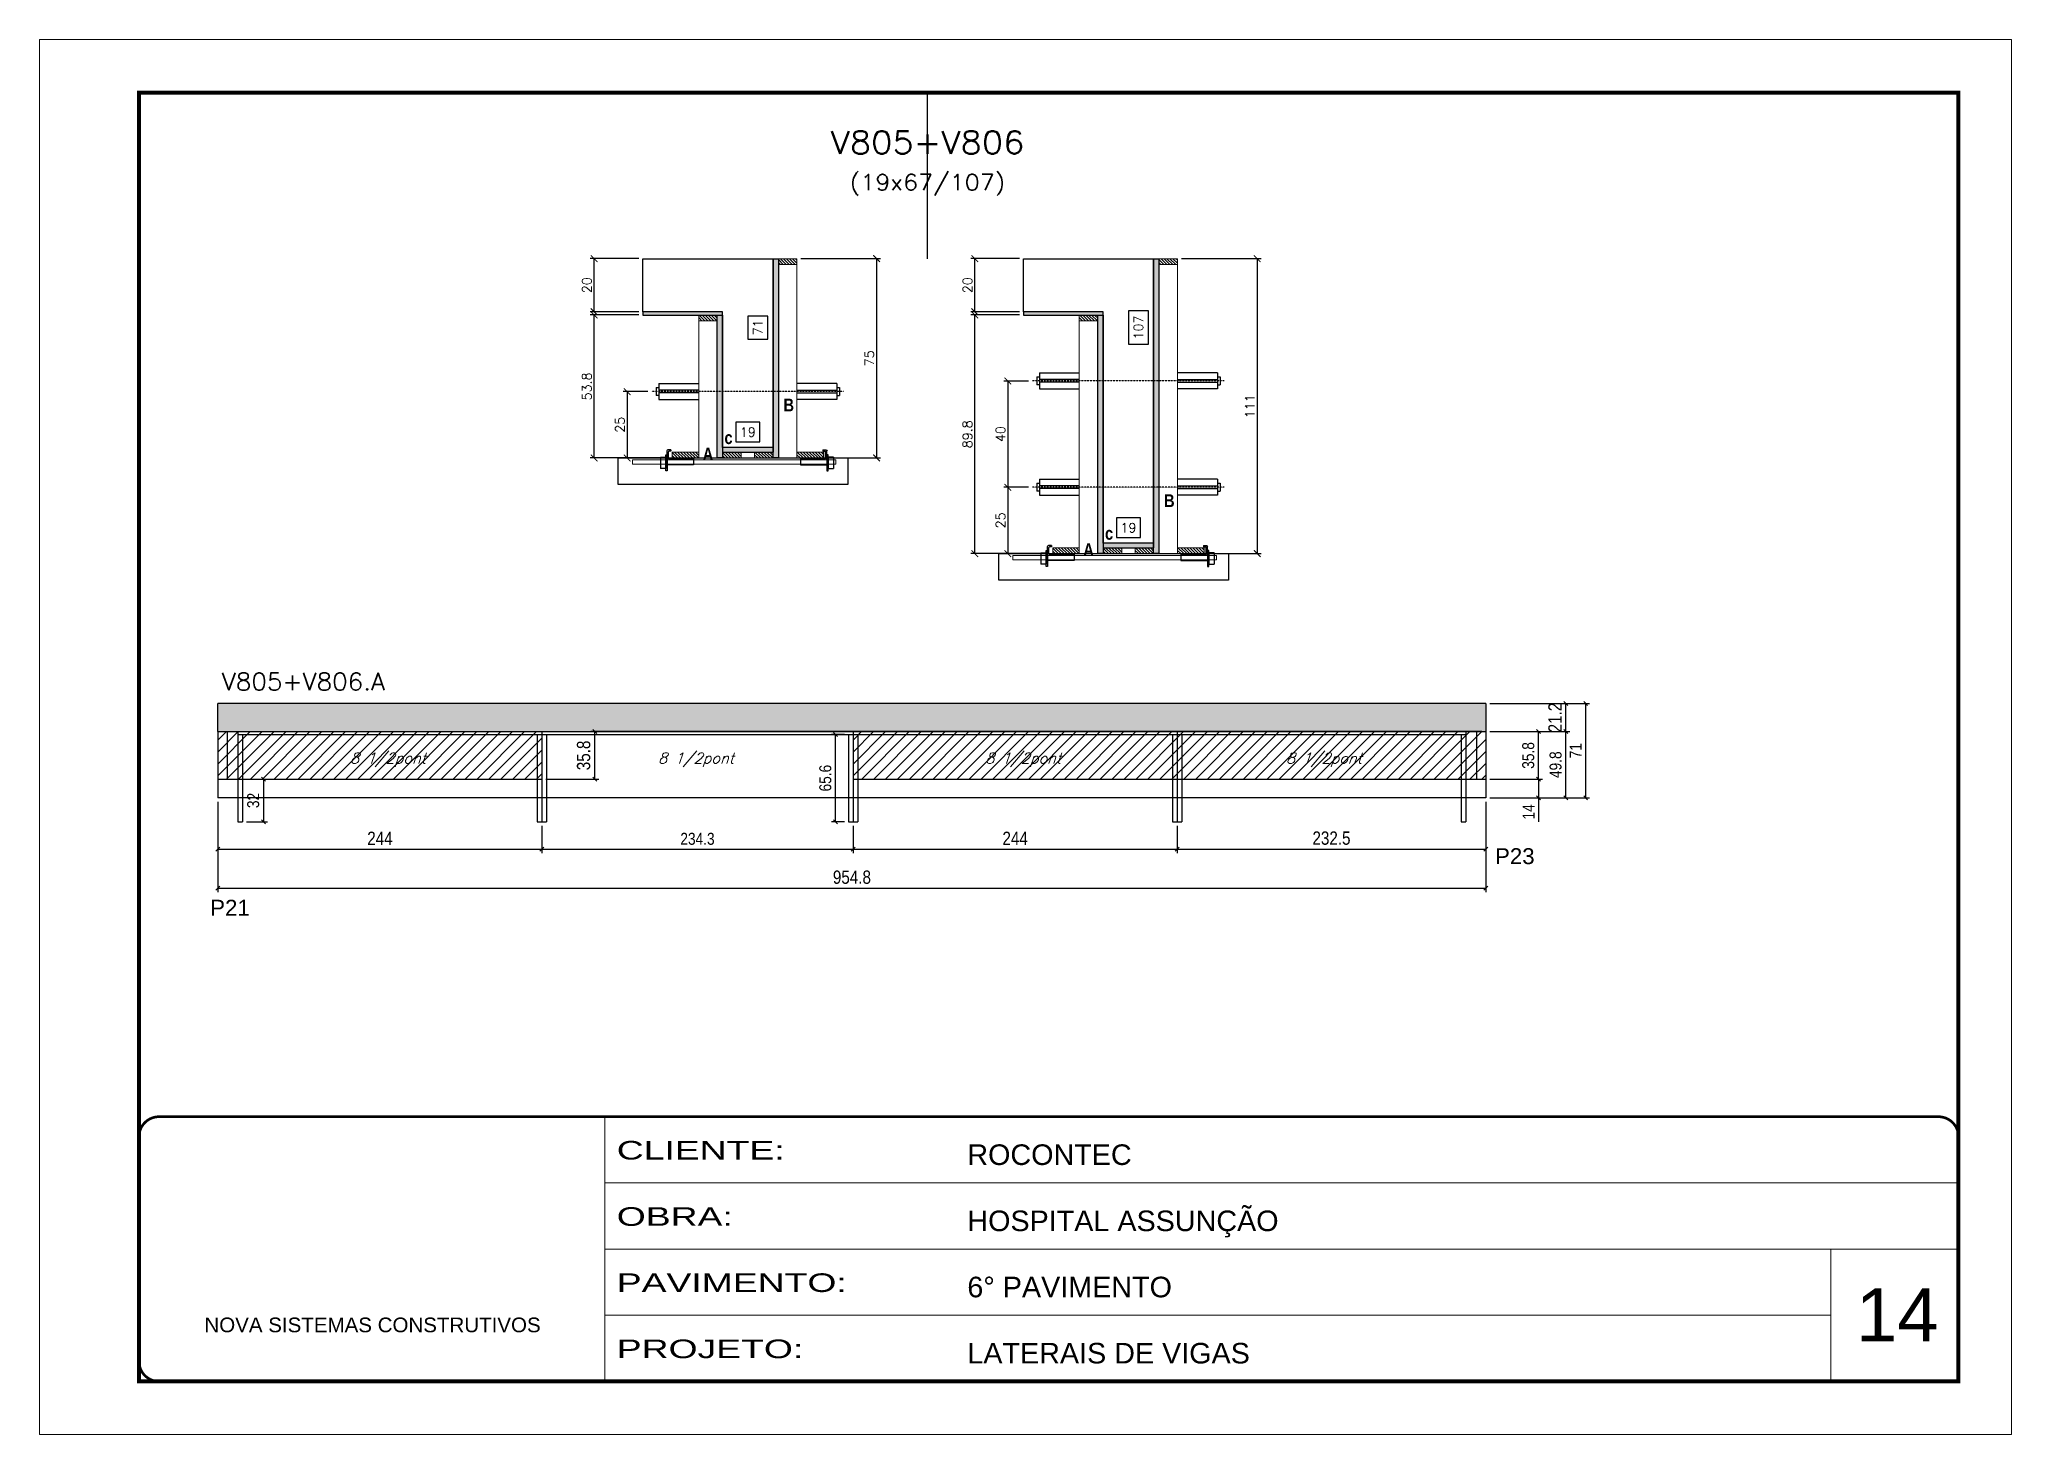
# Model space of a CAD drawing. Extents: x -20960 to -5926, y -2106 to 21915.
# Drawn here: x -10608 to -9123, y 17420 to 18470 of the extents above; entities that cross this region are included whole.
import ezdxf
from ezdxf.enums import TextEntityAlignment as Align

# ---------------------------------------------------------------- set-up
doc = ezdxf.new("R2010")
doc.units = 0
for name, pattern in [('CONTINUO', [0]), ('DASHED', [0.75, 0.5, -0.25]), ('HIDDEN', [0.375, 0.25, -0.125])]:
    doc.linetypes.add(name, pattern=pattern)
for name, color, linetype in [('5', 5, 'Continuous'), ('barrote', 251, 'Continuous'), ('COTA', 241, 'Continuous'), ('Cota Seção (2x)', 4, 'Continuous'), ('detalhes', 4, 'Continuous'), ('Painéis', 200, 'Continuous'), ('presilha', 1, 'Continuous'), ('Reaproveitamento', 251, 'Continuous'), ('SARR_2.2x7', 40, 'Continuous'), ('SARR_3.5x7', 81, 'Continuous'), ('TENSOR', 3, 'Continuous'), ('texto', 7, 'Continuous'), ('Texto de Titulo', 7, 'Continuous'), ('Texto Qtd Sarr', 242, 'Continuous')]:
    doc.layers.add(name, color=color, linetype=linetype)
for name, color, linetype, lineweight in [('CARIMBO', 255, 'Continuous', 9), ('CONCRETO', 251, 'Continuous', 25), ('Folhas', 255, 'Continuous', 9), ('Hachura', 251, 'Continuous', 9), ('Madeira', 126, 'Continuous', 18), ('SARRAFO DE PRESSAO', 251, 'DASHED', 9), ('SCO-___-LAJ', 2, 'Continuous', 0), ('Texto Seção', 7, 'Continuous', 15)]:
    doc.layers.add(name, color=color, linetype=linetype, lineweight=lineweight)
doc.styles.add('ARIAL', font='arial.ttf')
doc.styles.add('COTA TECNICA', font='techl___.ttf', dxfattribs={"height": 10})
doc.styles.add('COTA TECNICA-50', font='techl___.ttf', dxfattribs={"height": 9})
doc.styles.add('REGUA-120', font='ROMANS.shx', dxfattribs={"height": 15})
doc.styles.add('Romans', font='romans.shx')
doc.styles.get("Standard").update_dxf_attribs({"font": 'arial.ttf'})
doc.styles.add('TECNICA', font='techb___.ttf', dxfattribs={"height": 10})
doc.styles.add('Tecnologia', font='')
doc.styles.get('Tecnologia').set_extended_font_data('Forgotten Futurist')
doc.dimstyles.new('COTA PAINEL-50', dxfattribs={"dimtxt": 9, "dimasz": 3, "dimexe": 3, "dimexo": 3, "dimgap": 3, "dimtad": 1, "dimdec": 1, "dimzin": 12, "dimdsep": 46, "dimtxsty": 'COTA TECNICA-50', "dimblk1": 'OBLIQUE', "dimblk2": 'OBLIQUE', "dimsah": 1, "dimcen": 0.9, "dimclrd": 4, "dimclre": 4, "dimclrt": 240, "dimadec": 1, "dimazin": 3, "dimtfac": 1, "dimtdec": 1, "dimtmove": 0, "dimatfit": 3, "dimfxl": 1, "dimtolj": 1, "dimtzin": 12, "dimarcsym": 0})
doc.dimstyles.new('Cota Seção (2x)', dxfattribs={"dimtxt": 7, "dimasz": 5, "dimexe": 3, "dimexo": 3, "dimgap": 2, "dimtad": 3, "dimdec": 1, "dimlfac": 0.5, "dimzin": 12, "dimdsep": 46, "dimtxsty": 'Romans', "dimblk": 'ARCHTICK', "dimcen": 0, "dimclrd": 4, "dimclre": 4, "dimclrt": 1, "dimadec": 1, "dimazin": 3, "dimtfac": 1, "dimtdec": 1, "dimtmove": 0, "dimatfit": 3, "dimldrblk": 'OBLIQUE', "dimfxl": 1, "dimtolj": 1, "dimtzin": 12, "dimarcsym": 0})
doc.dimstyles.new('Cota Seção interna', dxfattribs={"dimtxt": 7, "dimasz": 6, "dimexe": 0.18, "dimexo": 2, "dimgap": -4, "dimtad": 3, "dimdec": 1, "dimlfac": 0.5, "dimzin": 12, "dimdsep": 46, "dimtxsty": 'Romans', "dimblk": 'ARCHTICK', "dimcen": 0.09, "dimse1": 1, "dimse2": 1, "dimsd1": 1, "dimsd2": 1, "dimclrd": 180, "dimclre": 5, "dimclrt": 1, "dimadec": 0, "dimazin": 3, "dimtfac": 1, "dimtdec": 1, "dimtofl": 0, "dimtmove": 0, "dimatfit": 3, "dimldrblk": 'ARCHTICK', "dimfxl": 1, "dimtolj": 1, "dimtzin": 0, "dimarcsym": 0})
doc.dimstyles.new('PAINEL', dxfattribs={"dimtxt": 10, "dimasz": 3, "dimexe": 3, "dimexo": 3, "dimgap": 3, "dimtad": 1, "dimdec": 1, "dimzin": 12, "dimdsep": 46, "dimtxsty": 'COTA TECNICA', "dimblk1": 'OBLIQUE', "dimblk2": 'OBLIQUE', "dimsah": 1, "dimcen": 0.9, "dimclrd": 4, "dimclre": 4, "dimclrt": 240, "dimadec": 1, "dimazin": 3, "dimtfac": 1, "dimtdec": 1, "dimtmove": 0, "dimatfit": 3, "dimfxl": 1, "dimtolj": 1, "dimtzin": 12, "dimarcsym": 0})

msp = doc.modelspace()

# ---------------------------------------------------------------- texts
at = {"layer": '5', "linetype": 'Continuous'}
for s, p in [('P23', (-9512.46, 17848.98)), ('P21', (-10479.95, 17810.16))]:
    msp.add_text(s, height=12, rotation=0.00004, dxfattribs=at).set_placement(p)
at = {"layer": 'CARIMBO', "style": 'ARIAL'}
msp.add_text('14', height=40, dxfattribs=at).set_placement((-9240.64, 17489.81))
at = {"layer": 'detalhes', "style": 'TECNICA'}
for s, p in [('B', (-10048.24, 18189.7)), ('A', (-10109.07, 18152.86)), ('c', (-10092.69, 18165.16)), ('B', (-9761.66, 18117.7)), ('A', (-9822.49, 18080.86)), ('c', (-9806.11, 18093.16))]:
    msp.add_text(s, height=9.6, dxfattribs=at).set_placement(p)
at = {"layer": 'texto', "color": 2, "char_height": 8, "attachment_point": 5, "style": 'Romans'}
for insert in [(-10346.04, 17927.46), (-10114.14, 17927.46), (-9867.74, 17927.46), (-9641.29, 17927.43)]:
    msp.add_mtext('{\\Q19;\\C256;8 1/2pont}', dxfattribs=dict(at, insert=insert))
at = {"layer": 'Texto Seção', "style": 'REGUA-120', "width": 1.05}
msp.add_text('V805+V806.A', height=13, dxfattribs=at).set_placement((-10471.14, 17979.85))

# ---------------------------------------------------------------- blocks, each defined once
blk = doc.blocks.new('9999999999')
at = {"color": 30, "linetype": 'CONTINUO'}
for p, q in [((98564.6, 34230.2), (98564.6, 34429.4)), ((98564.6, 34379.6), (99584, 34379.6)), ((98564.6, 34329.8), (99488, 34329.8)), ((99584, 34329.8), (99488, 34329.8)), ((99488, 34329.8), (99488, 34230.2)), ((98564.6, 34280), (99488, 34280))]:
    blk.add_line(p, q, dxfattribs=at)
at = {"color": 30, "linetype": 'CONTINUO', "const_width": 2}
blk.add_lwpolyline([(99584, 34230.2), (99584, 34414.4, 0.414214), (99569, 34429.4), (98229, 34429.4, 0.414214), (98214, 34414.4), (98214, 34245.2, 0.414214), (98229, 34230.2), (99584, 34230.2)], format="xyb", dxfattribs=at)
at = {"layer": 'Folhas'}
blk.add_lwpolyline([(98139, 34190.2), (99624, 34190.2), (99624, 35240.2), (98139, 35240.2)], close=True, dxfattribs=at)
at = {"layer": 'Folhas', "color": 30, "const_width": 3}
blk.add_lwpolyline([(98214, 34230.2), (99584, 34230.2), (99584, 35200.2), (98214, 35200.2)], close=True, dxfattribs=at)
at = {"color": 7, "linetype": 'Continuous', "ltscale": 5, "style": 'ARIAL'}
for s, height, p in [('ROCONTEC', 15.48, (98837.7, 34393.1)), ('HOSPITAL ASSUNÇÃO', 15.483, (98837.7, 34343.3)), ('6° PAVIMENTO', 15.483, (98837.7, 34293.5)), ('NOVA SISTEMAS CONSTRUTIVOS', 11.059, (98263.2, 34267.2)), ('LATERAIS DE VIGAS', 15.483, (98837.7, 34243.7))]:
    blk.add_text(s, height=height, dxfattribs=at).set_placement(p)
at = {"layer": 'Folhas', "color": 7, "style": 'Tecnologia', "width": 1.5}
for s, p in [('CLIENTE:', (98573.7, 34397.2)), ('OBRA:', (98573.7, 34347.3)), ('PAVIMENTO:', (98573.7, 34297.5)), ('PROJETO:', (98573.7, 34247.7))]:
    blk.add_text(s, height=14, dxfattribs=at).set_placement(p)
blk = doc.blocks.new('_Oblique')
at = {"color": 0, "linetype": 'ByBlock', "lineweight": -2}
blk.add_line((-0.5, -0.5), (0.5, 0.5), dxfattribs=at)
blk = doc.blocks.new('*D213')
at = {"layer": 'COTA', "color": 4, "linetype": 'ByBlock', "lineweight": -2, "transparency": 16777216}
for p, q in [((-10474.1, 17895.9), (-10474.1, 17857.3)), ((-10230.1, 17877.9), (-10230.1, 17857.3)), ((-10474.1, 17860.3), (-10230.1, 17860.3))]:
    blk.add_line(p, q, dxfattribs=at)
at = {"layer": 'Defpoints', "color": 0, "linetype": 'ByBlock', "transparency": 16777216}
for p in [(-10474.1, 17898.9), (-10230.1, 17880.9), (-10230.1, 17860.3)]:
    blk.add_point(p, dxfattribs=at)
at = {"layer": 'COTA', "color": 4, "linetype": 'ByBlock', "lineweight": -2, "transparency": 16777216, "xscale": 3, "yscale": 3, "zscale": 3, "rotation": 180}
blk.add_blockref('_Oblique', (-10474.1, 17860.3), dxfattribs=at)
at = {"layer": 'COTA', "color": 4, "linetype": 'ByBlock', "lineweight": -2, "transparency": 16777216, "xscale": 3, "yscale": 3, "zscale": 3}
blk.add_blockref('_Oblique', (-10230.1, 17860.3), dxfattribs=at)
at = {"layer": 'COTA', "color": 240, "linetype": 'ByBlock', "transparency": 16777216, "insert": (-10352.1, 17868.4), "char_height": 10, "attachment_point": 5, "style": 'COTA TECNICA'}
blk.add_mtext('\\A1;244', dxfattribs=at)
blk = doc.blocks.new('*D214')
at = {"layer": 'COTA', "color": 4, "linetype": 'ByBlock', "lineweight": -2, "transparency": 16777216}
for p, q in [((-9995.8, 17877.9), (-9995.8, 17857.3)), ((-9751.8, 17877.9), (-9751.8, 17857.3)), ((-9995.8, 17860.3), (-9751.8, 17860.3))]:
    blk.add_line(p, q, dxfattribs=at)
at = {"layer": 'Defpoints', "color": 0, "linetype": 'ByBlock', "transparency": 16777216}
for p in [(-9995.8, 17880.9), (-9751.8, 17880.9), (-9751.8, 17860.3)]:
    blk.add_point(p, dxfattribs=at)
at = {"layer": 'COTA', "color": 4, "linetype": 'ByBlock', "lineweight": -2, "transparency": 16777216, "xscale": 3, "yscale": 3, "zscale": 3, "rotation": 180}
blk.add_blockref('_Oblique', (-9995.8, 17860.3), dxfattribs=at)
at = {"layer": 'COTA', "color": 4, "linetype": 'ByBlock', "lineweight": -2, "transparency": 16777216, "xscale": 3, "yscale": 3, "zscale": 3}
blk.add_blockref('_Oblique', (-9751.8, 17860.3), dxfattribs=at)
at = {"layer": 'COTA', "color": 240, "linetype": 'ByBlock', "transparency": 16777216, "insert": (-9873.8, 17868.4), "char_height": 10, "attachment_point": 5, "style": 'COTA TECNICA'}
blk.add_mtext('\\A1;244', dxfattribs=at)
blk = doc.blocks.new('*D215')
at = {"layer": 'COTA', "color": 4, "linetype": 'ByBlock', "lineweight": -2, "transparency": 16777216}
for p, q in [((-9516.3, 17969.9), (-9456.2, 17969.9)), ((-9459.2, 17948.7), (-9459.2, 17969.9)), ((-9516.3, 17948.7), (-9456.2, 17948.7))]:
    blk.add_line(p, q, dxfattribs=at)
at = {"layer": 'Defpoints', "color": 0, "linetype": 'ByBlock', "transparency": 16777216}
for p in [(-9519.3, 17969.9), (-9459.2, 17969.9), (-9519.3, 17948.7)]:
    blk.add_point(p, dxfattribs=at)
at = {"layer": 'COTA', "color": 4, "linetype": 'ByBlock', "lineweight": -2, "transparency": 16777216, "xscale": 3, "yscale": 3, "zscale": 3}
for p, rotation in [((-9459.2, 17969.9), 90), ((-9459.2, 17948.7), 270)]:
    blk.add_blockref('_Oblique', p, dxfattribs=dict(at, rotation=rotation))
at = {"layer": 'COTA', "color": 240, "linetype": 'ByBlock', "transparency": 16777216, "insert": (-9467.3, 17959.3), "char_height": 10, "attachment_point": 5, "rotation": 90, "style": 'COTA TECNICA'}
blk.add_mtext('\\A1;21.2', dxfattribs=at)
blk = doc.blocks.new('*D216')
at = {"layer": 'COTA', "color": 4, "linetype": 'ByBlock', "lineweight": -2, "transparency": 16777216}
for p, q in [((-10474.1, 17895.9), (-10474.1, 17827.9)), ((-9519.3, 17895.9), (-9519.3, 17827.9)), ((-10474.1, 17830.9), (-9519.3, 17830.9))]:
    blk.add_line(p, q, dxfattribs=at)
at = {"layer": 'Defpoints', "color": 0, "linetype": 'ByBlock', "transparency": 16777216}
for p in [(-10474.1, 17898.9), (-9519.3, 17898.9), (-9519.3, 17830.9)]:
    blk.add_point(p, dxfattribs=at)
at = {"layer": 'COTA', "color": 4, "linetype": 'ByBlock', "lineweight": -2, "transparency": 16777216, "xscale": 3, "yscale": 3, "zscale": 3, "rotation": 180}
blk.add_blockref('_Oblique', (-10474.1, 17830.9), dxfattribs=at)
at = {"layer": 'COTA', "color": 4, "linetype": 'ByBlock', "lineweight": -2, "transparency": 16777216, "xscale": 3, "yscale": 3, "zscale": 3}
blk.add_blockref('_Oblique', (-9519.3, 17830.9), dxfattribs=at)
at = {"layer": 'COTA', "color": 240, "linetype": 'ByBlock', "transparency": 16777216, "insert": (-9996.7, 17839.1), "char_height": 10, "attachment_point": 5, "style": 'COTA TECNICA'}
blk.add_mtext('\\A1;954.8', dxfattribs=at)
blk = doc.blocks.new('*D217')
at = {"layer": 'COTA', "color": 4, "lineweight": -2, "ltscale": 25, "transparency": 16777216}
for p, q in [((-9519.3, 17895.9), (-9519.3, 17857.3)), ((-9751.8, 17877.9), (-9751.8, 17857.3)), ((-9751.8, 17860.3), (-9519.3, 17860.3))]:
    blk.add_line(p, q, dxfattribs=at)
at = {"layer": 'Defpoints', "color": 0, "ltscale": 25, "transparency": 16777216}
for p in [(-9519.3, 17898.9), (-9751.8, 17880.9), (-9519.3, 17860.3)]:
    blk.add_point(p, dxfattribs=at)
at = {"layer": 'COTA', "color": 4, "lineweight": -2, "ltscale": 25, "transparency": 16777216, "xscale": 3, "yscale": 3, "zscale": 3, "rotation": 180}
blk.add_blockref('_Oblique', (-9751.8, 17860.3), dxfattribs=at)
at = {"layer": 'COTA', "color": 4, "lineweight": -2, "ltscale": 25, "transparency": 16777216, "xscale": 3, "yscale": 3, "zscale": 3}
blk.add_blockref('_Oblique', (-9519.3, 17860.3), dxfattribs=at)
at = {"layer": 'COTA', "color": 240, "ltscale": 25, "transparency": 16777216, "insert": (-9635.6, 17868.5), "char_height": 10, "attachment_point": 5, "style": 'COTA TECNICA'}
blk.add_mtext('\\A1;232.5', dxfattribs=at)
blk = doc.blocks.new('*D256')
at = {"layer": 'COTA', "color": 4, "lineweight": -2, "ltscale": 25, "transparency": 16777216}
for p, q in [((-9522.3, 17948.7), (-10193.4, 17948.7)), ((-10190.4, 17912.9), (-10190.4, 17948.7)), ((-10227.1, 17912.9), (-10187.4, 17912.9))]:
    blk.add_line(p, q, dxfattribs=at)
at = {"layer": 'Defpoints', "color": 0, "ltscale": 25, "transparency": 16777216}
for p in [(-10190.4, 17948.7), (-9519.3, 17948.7), (-10230.1, 17912.9)]:
    blk.add_point(p, dxfattribs=at)
at = {"layer": 'COTA', "color": 4, "lineweight": -2, "ltscale": 25, "transparency": 16777216, "xscale": 3, "yscale": 3, "zscale": 3}
for p, rotation in [((-10190.4, 17948.7), 90), ((-10190.4, 17912.9), 270)]:
    blk.add_blockref('_Oblique', p, dxfattribs=dict(at, rotation=rotation))
at = {"layer": 'COTA', "color": 240, "ltscale": 25, "transparency": 16777216, "insert": (-10198.7, 17930.8), "char_height": 10, "attachment_point": 5, "rotation": 90, "style": 'COTA TECNICA'}
blk.add_mtext('\\A1;35.8', dxfattribs=at)
blk = doc.blocks.new('*D257')
at = {"layer": 'COTA', "color": 4, "lineweight": -2, "transparency": 16777216}
for p, q in [((-10464.9, 17912.9), (-10436.8, 17912.9)), ((-10439.8, 17912.9), (-10439.8, 17880.9)), ((-10452.6, 17880.9), (-10436.8, 17880.9))]:
    blk.add_line(p, q, dxfattribs=at)
at = {"layer": 'Defpoints', "color": 0, "transparency": 16777216}
for p in [(-10467.9, 17912.9), (-10455.6, 17880.9), (-10439.8, 17880.9)]:
    blk.add_point(p, dxfattribs=at)
at = {"layer": 'COTA', "color": 4, "lineweight": -2, "transparency": 16777216, "xscale": 3, "yscale": 3, "zscale": 3}
for p, rotation in [((-10439.8, 17912.9), 90), ((-10439.8, 17880.9), 270)]:
    blk.add_blockref('_Oblique', p, dxfattribs=dict(at, rotation=rotation))
at = {"layer": 'COTA', "color": 240, "transparency": 16777216, "insert": (-10447.5, 17896.9), "char_height": 9, "attachment_point": 5, "rotation": 90, "style": 'COTA TECNICA-50'}
blk.add_mtext('\\A1;32', dxfattribs=at)
blk = doc.blocks.new('titulo1')
at = {"layer": 'Defpoints', "color": 252, "linetype": 'HIDDEN', "ltscale": 2}
blk.add_line((0, 0), (0, 125), dxfattribs=at)
at = {"layer": 'Defpoints', "style": 'Romans', "oblique": 15}
blk.add_attdef('FOLHA', text='', height=10, dxfattribs=at).set_placement((0, 15.6), align=Align.MIDDLE_CENTER)
at = {"layer": 'Texto Qtd Sarr', "color": 3, "style": 'Romans', "oblique": 15}
for tag, height, p in [('TITULO', 17, (0, 71.4)), ('SEÇÃO', 12, (0, 41.5))]:
    blk.add_attdef(tag, text='', height=height, dxfattribs=at).set_placement(p, align=Align.MIDDLE_CENTER)
blk = doc.blocks.new('_ArchTick')
at = {"color": 0, "linetype": 'ByBlock', "const_width": 0.15}
blk.add_lwpolyline([(-0.5, -0.5), (0.5, 0.5)], dxfattribs=at)
blk = doc.blocks.new('*D241')
at = {"layer": 'COTA', "color": 4, "lineweight": -2, "transparency": 16777216}
for p, q in [((-10157.1, 18262.3), (-10193.8, 18262.3)), ((-10190.8, 18154.7), (-10190.8, 18262.3)), ((-10139.5, 18154.7), (-10193.8, 18154.7))]:
    blk.add_line(p, q, dxfattribs=at)
at = {"layer": 'Defpoints', "color": 0, "transparency": 16777216}
for p in [(-10190.8, 18262.3), (-10154.1, 18262.3), (-10136.5, 18154.7)]:
    blk.add_point(p, dxfattribs=at)
at = {"layer": 'COTA', "color": 4, "lineweight": -2, "transparency": 16777216, "xscale": 5, "yscale": 5, "zscale": 5}
for p, rotation in [((-10190.8, 18262.3), 90), ((-10190.8, 18154.7), 270)]:
    blk.add_blockref('_ArchTick', p, dxfattribs=dict(at, rotation=rotation))
at = {"layer": 'COTA', "color": 1, "transparency": 16777216, "insert": (-10196.3, 18208.5), "char_height": 7, "attachment_point": 5, "rotation": 90, "style": 'Romans'}
blk.add_mtext('\\A1;53.8', dxfattribs=at)
blk = doc.blocks.new('*D242')
at = {"layer": 'COTA', "color": 4, "lineweight": -2, "transparency": 16777216}
for p, q in [((-10157.1, 18304.7), (-10193.8, 18304.7)), ((-10190.8, 18264.7), (-10190.8, 18304.7)), ((-10157.1, 18264.7), (-10193.8, 18264.7))]:
    blk.add_line(p, q, dxfattribs=at)
at = {"layer": 'Defpoints', "color": 0, "transparency": 16777216}
for p in [(-10190.8, 18304.7), (-10154.1, 18304.7), (-10154.1, 18264.7)]:
    blk.add_point(p, dxfattribs=at)
at = {"layer": 'COTA', "color": 4, "lineweight": -2, "transparency": 16777216, "xscale": 5, "yscale": 5, "zscale": 5}
for p, rotation in [((-10190.8, 18304.7), 90), ((-10190.8, 18264.7), 270)]:
    blk.add_blockref('_ArchTick', p, dxfattribs=dict(at, rotation=rotation))
at = {"layer": 'COTA', "color": 1, "transparency": 16777216, "insert": (-10196.3, 18284.7), "char_height": 7, "attachment_point": 5, "rotation": 90, "style": 'Romans'}
blk.add_mtext('\\A1;20', dxfattribs=at)
blk = doc.blocks.new('*D243')
at = {"layer": 'Cota Seção (2x)', "color": 180, "lineweight": -2, "transparency": 16777216}
for p, q in [((-10060.1, 18261.5), (-10075.1, 18261.5)), ((-10075.1, 18261.5), (-10075.1, 18244.2)), ((-10060.1, 18244.2), (-10060.1, 18261.5)), ((-10075.1, 18244.2), (-10060.1, 18244.2))]:
    blk.add_line(p, q, dxfattribs=at)
at = {"layer": 'Defpoints', "color": 0, "transparency": 16777216}
for p in [(-10094.1, 18304.7), (-10056.1, 18304.7), (-10094.1, 18162.7)]:
    blk.add_point(p, dxfattribs=at)
at = {"layer": 'Cota Seção (2x)', "color": 1, "transparency": 16777216, "insert": (-10067.6, 18252.9), "char_height": 7, "attachment_point": 5, "rotation": 90, "style": 'Romans'}
blk.add_mtext('\\A1;71', dxfattribs=at)
blk = doc.blocks.new('PRESILHA METÁLICA 1')
at = {"layer": 'presilha'}
for p, q in [((0, 13), (6, 13)), ((0, 13), (0, 0)), ((6, 0), (0, 0)), ((6, 15.5), (7.5, 15.5)), ((6, -2.5), (6, 15.5)), ((6, 13), (6, 0)), ((7.5, 10.6), (7.5, 19.9)), ((7.5, 15.5), (7.5, -2.5)), ((37.5, 4.1), (7.5, 4.1)), ((12, 21), (8.6, 21)), ((9, 11.6), (9, 18.9)), ((12, 19.5), (9.6, 19.5)), ((37.5, 11), (9.6, 11)), ((12, 21), (12, 19.5)), ((37.5, 11), (37.5, 4.1)), ((7.5, -2.5), (6, -2.5))]:
    blk.add_line(p, q, dxfattribs=at)
for centre, radius, start, end in [((8.6, 19.9), 1.14, 90, 180), ((9.6, 18.9), 0.57, 90, 180), ((9.6, 11.6), 0.57, 180, 270)]:
    blk.add_arc(centre, radius, start, end, dxfattribs=at)
blk = doc.blocks.new('*D244')
at = {"layer": 'Cota Seção (2x)', "color": 180, "lineweight": -2, "transparency": 16777216}
for p, q in [((-10066.1, 18181.7), (-10084.1, 18181.7)), ((-10084.1, 18181.7), (-10084.1, 18166.7)), ((-10066.1, 18166.7), (-10066.1, 18181.7)), ((-10084.1, 18166.7), (-10066.1, 18166.7))]:
    blk.add_line(p, q, dxfattribs=at)
at = {"layer": 'Defpoints', "color": 0, "transparency": 16777216}
for p in [(-10094.1, 18162.7), (-10094.1, 18154.7), (-10056.1, 18154.7)]:
    blk.add_point(p, dxfattribs=at)
at = {"layer": 'Cota Seção (2x)', "color": 1, "transparency": 16777216, "insert": (-10075.1, 18174.2), "char_height": 7, "attachment_point": 5, "style": 'Romans'}
blk.add_mtext('\\A1;19', dxfattribs=at)
blk = doc.blocks.new('*D245')
at = {"layer": 'COTA', "color": 4, "lineweight": -2, "transparency": 16777216}
for p, q in [((-10035.1, 18304.7), (-9975.1, 18304.7)), ((-9978.1, 18304.7), (-9978.1, 18154.7)), ((-10035.1, 18154.7), (-9975.1, 18154.7))]:
    blk.add_line(p, q, dxfattribs=at)
at = {"layer": 'Defpoints', "color": 0, "transparency": 16777216}
for p in [(-10038.1, 18304.7), (-10038.1, 18154.7), (-9978.1, 18154.7)]:
    blk.add_point(p, dxfattribs=at)
at = {"layer": 'COTA', "color": 4, "lineweight": -2, "transparency": 16777216, "xscale": 5, "yscale": 5, "zscale": 5}
for p, rotation in [((-9978.1, 18304.7), 90), ((-9978.1, 18154.7), 270)]:
    blk.add_blockref('_ArchTick', p, dxfattribs=dict(at, rotation=rotation))
at = {"layer": 'COTA', "color": 1, "transparency": 16777216, "insert": (-9983.6, 18229.7), "char_height": 7, "attachment_point": 5, "rotation": 90, "style": 'Romans'}
blk.add_mtext('\\A1;75', dxfattribs=at)
blk = doc.blocks.new('*D246')
at = {"layer": 'COTA', "color": 4, "lineweight": -2, "transparency": 16777216}
for p, q in [((-10150.4, 18204.6), (-10168.9, 18204.6)), ((-10165.9, 18204.6), (-10165.9, 18154.7)), ((-10150.4, 18154.7), (-10168.9, 18154.7))]:
    blk.add_line(p, q, dxfattribs=at)
at = {"layer": 'Defpoints', "color": 0, "transparency": 16777216}
for p in [(-10147.4, 18204.6), (-10165.9, 18154.7), (-10147.4, 18154.7)]:
    blk.add_point(p, dxfattribs=at)
at = {"layer": 'COTA', "color": 4, "lineweight": -2, "transparency": 16777216, "xscale": 5, "yscale": 5, "zscale": 5}
for p, rotation in [((-10165.9, 18204.6), 90), ((-10165.9, 18154.7), 270)]:
    blk.add_blockref('_ArchTick', p, dxfattribs=dict(at, rotation=rotation))
at = {"layer": 'COTA', "color": 1, "transparency": 16777216, "insert": (-10171.4, 18179.7), "char_height": 7, "attachment_point": 5, "rotation": 90, "style": 'Romans'}
blk.add_mtext('\\A1;25', dxfattribs=at)
blk = doc.blocks.new('*D247')
at = {"layer": 'COTA', "color": 4, "lineweight": -2, "transparency": 16777216}
for p, q in [((-9870.5, 18262.3), (-9907.2, 18262.3)), ((-9904.2, 18082.7), (-9904.2, 18262.3)), ((-9852.9, 18082.7), (-9907.2, 18082.7))]:
    blk.add_line(p, q, dxfattribs=at)
at = {"layer": 'Defpoints', "color": 0, "transparency": 16777216}
for p in [(-9904.2, 18262.3), (-9867.5, 18262.3), (-9849.9, 18082.7)]:
    blk.add_point(p, dxfattribs=at)
at = {"layer": 'COTA', "color": 4, "lineweight": -2, "transparency": 16777216, "xscale": 5, "yscale": 5, "zscale": 5}
for p, rotation in [((-9904.2, 18262.3), 90), ((-9904.2, 18082.7), 270)]:
    blk.add_blockref('_ArchTick', p, dxfattribs=dict(at, rotation=rotation))
at = {"layer": 'COTA', "color": 1, "transparency": 16777216, "insert": (-9909.7, 18172.5), "char_height": 7, "attachment_point": 5, "rotation": 90, "style": 'Romans'}
blk.add_mtext('\\A1;89.8', dxfattribs=at)
blk = doc.blocks.new('*D248')
at = {"layer": 'COTA', "color": 4, "lineweight": -2, "transparency": 16777216}
for p, q in [((-9870.5, 18304.7), (-9907.2, 18304.7)), ((-9904.2, 18264.7), (-9904.2, 18304.7)), ((-9870.5, 18264.7), (-9907.2, 18264.7))]:
    blk.add_line(p, q, dxfattribs=at)
at = {"layer": 'Defpoints', "color": 0, "transparency": 16777216}
for p in [(-9904.2, 18304.7), (-9867.5, 18304.7), (-9867.5, 18264.7)]:
    blk.add_point(p, dxfattribs=at)
at = {"layer": 'COTA', "color": 4, "lineweight": -2, "transparency": 16777216, "xscale": 5, "yscale": 5, "zscale": 5}
for p, rotation in [((-9904.2, 18304.7), 90), ((-9904.2, 18264.7), 270)]:
    blk.add_blockref('_ArchTick', p, dxfattribs=dict(at, rotation=rotation))
at = {"layer": 'COTA', "color": 1, "transparency": 16777216, "insert": (-9909.7, 18284.7), "char_height": 7, "attachment_point": 5, "rotation": 90, "style": 'Romans'}
blk.add_mtext('\\A1;20', dxfattribs=at)
blk = doc.blocks.new('*D249')
at = {"layer": 'Cota Seção (2x)', "color": 180, "lineweight": -2, "transparency": 16777216}
for p, q in [((-9773.5, 18265.4), (-9788.5, 18265.4)), ((-9788.5, 18265.4), (-9788.5, 18240.4)), ((-9773.5, 18240.4), (-9773.5, 18265.4)), ((-9788.5, 18240.4), (-9773.5, 18240.4))]:
    blk.add_line(p, q, dxfattribs=at)
at = {"layer": 'Defpoints', "color": 0, "transparency": 16777216}
for p in [(-9807.5, 18304.7), (-9769.5, 18304.7), (-9807.5, 18090.7)]:
    blk.add_point(p, dxfattribs=at)
at = {"layer": 'Cota Seção (2x)', "color": 1, "transparency": 16777216, "insert": (-9781, 18252.9), "char_height": 7, "attachment_point": 5, "rotation": 90, "style": 'Romans'}
blk.add_mtext('\\A1;107', dxfattribs=at)
blk = doc.blocks.new('*D250')
at = {"layer": 'Cota Seção (2x)', "color": 180, "lineweight": -2, "transparency": 16777216}
for p, q in [((-9779.5, 18109.7), (-9797.5, 18109.7)), ((-9797.5, 18109.7), (-9797.5, 18094.7)), ((-9779.5, 18094.7), (-9779.5, 18109.7)), ((-9797.5, 18094.7), (-9779.5, 18094.7))]:
    blk.add_line(p, q, dxfattribs=at)
at = {"layer": 'Defpoints', "color": 0, "transparency": 16777216}
for p in [(-9807.5, 18090.7), (-9807.5, 18082.7), (-9769.5, 18082.7)]:
    blk.add_point(p, dxfattribs=at)
at = {"layer": 'Cota Seção (2x)', "color": 1, "transparency": 16777216, "insert": (-9788.5, 18102.2), "char_height": 7, "attachment_point": 5, "style": 'Romans'}
blk.add_mtext('\\A1;19', dxfattribs=at)
blk = doc.blocks.new('*D251')
at = {"layer": 'COTA', "color": 4, "lineweight": -2, "transparency": 16777216}
for p, q in [((-9748.5, 18304.7), (-9688.5, 18304.7)), ((-9691.5, 18304.7), (-9691.5, 18082.7)), ((-9748.5, 18082.7), (-9688.5, 18082.7))]:
    blk.add_line(p, q, dxfattribs=at)
at = {"layer": 'Defpoints', "color": 0, "transparency": 16777216}
for p in [(-9751.5, 18304.7), (-9751.5, 18082.7), (-9691.5, 18082.7)]:
    blk.add_point(p, dxfattribs=at)
at = {"layer": 'COTA', "color": 4, "lineweight": -2, "transparency": 16777216, "xscale": 5, "yscale": 5, "zscale": 5}
for p, rotation in [((-9691.5, 18304.7), 90), ((-9691.5, 18082.7), 270)]:
    blk.add_blockref('_ArchTick', p, dxfattribs=dict(at, rotation=rotation))
at = {"layer": 'COTA', "color": 1, "transparency": 16777216, "insert": (-9697, 18193.7), "char_height": 7, "attachment_point": 5, "rotation": 90, "style": 'Romans'}
blk.add_mtext('\\A1;111', dxfattribs=at)
blk = doc.blocks.new('*D252')
at = {"layer": 'COTA', "color": 4, "lineweight": -2, "transparency": 16777216}
for p, q in [((-9863.8, 18132.6), (-9882.3, 18132.6)), ((-9879.3, 18132.6), (-9879.3, 18082.7)), ((-9863.8, 18082.7), (-9882.3, 18082.7))]:
    blk.add_line(p, q, dxfattribs=at)
at = {"layer": 'Defpoints', "color": 0, "transparency": 16777216}
for p in [(-9860.8, 18132.6), (-9879.3, 18082.7), (-9860.8, 18082.7)]:
    blk.add_point(p, dxfattribs=at)
at = {"layer": 'COTA', "color": 4, "lineweight": -2, "transparency": 16777216, "xscale": 5, "yscale": 5, "zscale": 5}
for p, rotation in [((-9879.3, 18132.6), 90), ((-9879.3, 18082.7), 270)]:
    blk.add_blockref('_ArchTick', p, dxfattribs=dict(at, rotation=rotation))
at = {"layer": 'COTA', "color": 1, "transparency": 16777216, "insert": (-9884.8, 18107.7), "char_height": 7, "attachment_point": 5, "rotation": 90, "style": 'Romans'}
blk.add_mtext('\\A1;25', dxfattribs=at)
blk = doc.blocks.new('*D253')
at = {"layer": 'COTA', "color": 4, "lineweight": -2, "transparency": 16777216}
for p, q in [((-9863.8, 18212.6), (-9882.3, 18212.6)), ((-9879.3, 18212.6), (-9879.3, 18132.6)), ((-9863.8, 18132.6), (-9882.3, 18132.6))]:
    blk.add_line(p, q, dxfattribs=at)
at = {"layer": 'Defpoints', "color": 0, "transparency": 16777216}
for p in [(-9860.8, 18212.6), (-9879.3, 18132.6), (-9860.8, 18132.6)]:
    blk.add_point(p, dxfattribs=at)
at = {"layer": 'COTA', "color": 4, "lineweight": -2, "transparency": 16777216, "xscale": 5, "yscale": 5, "zscale": 5}
for p, rotation in [((-9879.3, 18212.6), 90), ((-9879.3, 18132.6), 270)]:
    blk.add_blockref('_ArchTick', p, dxfattribs=dict(at, rotation=rotation))
at = {"layer": 'COTA', "color": 1, "transparency": 16777216, "insert": (-9884.8, 18172.6), "char_height": 7, "attachment_point": 5, "rotation": 90, "style": 'Romans'}
blk.add_mtext('\\A1;40', dxfattribs=at)
blk = doc.blocks.new('*D254')
at = {"layer": 'COTA', "color": 4, "lineweight": -2, "transparency": 16777216}
for p, q in [((-10230.1, 17877.9), (-10230.1, 17857.3)), ((-9995.8, 17877.9), (-9995.8, 17857.3)), ((-10230.1, 17860.3), (-9995.8, 17860.3))]:
    blk.add_line(p, q, dxfattribs=at)
at = {"layer": 'Defpoints', "color": 0, "transparency": 16777216}
for p in [(-10230.1, 17880.9), (-9995.8, 17880.9), (-9995.8, 17860.3)]:
    blk.add_point(p, dxfattribs=at)
at = {"layer": 'COTA', "color": 4, "lineweight": -2, "transparency": 16777216, "xscale": 3, "yscale": 3, "zscale": 3, "rotation": 180}
blk.add_blockref('_Oblique', (-10230.1, 17860.3), dxfattribs=at)
at = {"layer": 'COTA', "color": 4, "lineweight": -2, "transparency": 16777216, "xscale": 3, "yscale": 3, "zscale": 3}
blk.add_blockref('_Oblique', (-9995.8, 17860.3), dxfattribs=at)
at = {"layer": 'COTA', "color": 240, "transparency": 16777216, "insert": (-10113, 17868), "char_height": 9, "attachment_point": 5, "style": 'COTA TECNICA-50'}
blk.add_mtext('\\A1;234.3', dxfattribs=at)
blk = doc.blocks.new('*D268')
at = {"layer": 'COTA', "color": 4, "lineweight": -2, "transparency": 16777216}
for p, q in [((-9516.3, 17969.9), (-9441.2, 17969.9)), ((-9444.2, 17969.9), (-9444.2, 17898.9)), ((-9516.3, 17898.9), (-9441.2, 17898.9))]:
    blk.add_line(p, q, dxfattribs=at)
at = {"layer": 'Defpoints', "color": 0, "transparency": 16777216}
for p in [(-9519.3, 17969.9), (-9519.3, 17898.9), (-9444.2, 17898.9)]:
    blk.add_point(p, dxfattribs=at)
at = {"layer": 'COTA', "color": 4, "lineweight": -2, "transparency": 16777216, "xscale": 3, "yscale": 3, "zscale": 3}
for p, rotation in [((-9444.2, 17969.9), 90), ((-9444.2, 17898.9), 270)]:
    blk.add_blockref('_Oblique', p, dxfattribs=dict(at, rotation=rotation))
at = {"layer": 'COTA', "color": 240, "transparency": 16777216, "insert": (-9451.8, 17934.4), "char_height": 9, "attachment_point": 5, "rotation": 90, "style": 'COTA TECNICA-50'}
blk.add_mtext('\\A1;71', dxfattribs=at)
blk = doc.blocks.new('*D269')
at = {"layer": 'COTA', "color": 4, "lineweight": -2, "transparency": 16777216}
for p, q in [((-9516.3, 17912.9), (-9476.6, 17912.9)), ((-9479.6, 17912.9), (-9479.6, 17898.9)), ((-9516.3, 17898.9), (-9476.6, 17898.9)), ((-9479.6, 17898.9), (-9479.6, 17880.8))]:
    blk.add_line(p, q, dxfattribs=at)
at = {"layer": 'Defpoints', "color": 0, "transparency": 16777216}
for p in [(-9519.3, 17912.9), (-9519.3, 17898.9), (-9479.6, 17898.9)]:
    blk.add_point(p, dxfattribs=at)
at = {"layer": 'COTA', "color": 4, "lineweight": -2, "transparency": 16777216, "xscale": 3, "yscale": 3, "zscale": 3}
for p, rotation in [((-9479.6, 17912.9), 90), ((-9479.6, 17898.9), 270)]:
    blk.add_blockref('_Oblique', p, dxfattribs=dict(at, rotation=rotation))
at = {"layer": 'COTA', "color": 240, "transparency": 16777216, "insert": (-9487.2, 17888.3), "char_height": 9, "attachment_point": 5, "rotation": 90, "style": 'COTA TECNICA-50'}
blk.add_mtext('\\A1;14', dxfattribs=at)
blk = doc.blocks.new('*D270')
at = {"layer": 'COTA', "color": 4, "lineweight": -2, "transparency": 16777216}
for p, q in [((-10002.3, 17946.5), (-10012.1, 17946.5)), ((-10009.1, 17880.9), (-10009.1, 17946.5)), ((-10002.3, 17880.9), (-10012.1, 17880.9))]:
    blk.add_line(p, q, dxfattribs=at)
at = {"layer": 'Defpoints', "color": 0, "transparency": 16777216}
for p in [(-10009.1, 17946.5), (-9999.3, 17946.5), (-9999.3, 17880.9)]:
    blk.add_point(p, dxfattribs=at)
at = {"layer": 'COTA', "color": 4, "lineweight": -2, "transparency": 16777216, "xscale": 3, "yscale": 3, "zscale": 3}
for p, rotation in [((-10009.1, 17946.5), 90), ((-10009.1, 17880.9), 270)]:
    blk.add_blockref('_Oblique', p, dxfattribs=dict(at, rotation=rotation))
at = {"layer": 'COTA', "color": 240, "transparency": 16777216, "insert": (-10016.7, 17913.7), "char_height": 9, "attachment_point": 5, "rotation": 90, "style": 'COTA TECNICA-50'}
blk.add_mtext('\\A1;65.6', dxfattribs=at)
blk = doc.blocks.new('*D1225')
at = {"layer": 'COTA', "color": 4, "lineweight": -2, "transparency": 16777216}
for p, q in [((-9516.3, 17948.7), (-9476.6, 17948.7)), ((-9479.6, 17912.9), (-9479.6, 17948.7)), ((-9516.3, 17912.9), (-9476.6, 17912.9))]:
    blk.add_line(p, q, dxfattribs=at)
at = {"layer": 'Defpoints', "color": 0, "transparency": 16777216}
for p in [(-9519.3, 17948.7), (-9479.6, 17948.7), (-9519.3, 17912.9)]:
    blk.add_point(p, dxfattribs=at)
at = {"layer": 'COTA', "color": 4, "lineweight": -2, "transparency": 16777216, "xscale": 3, "yscale": 3, "zscale": 3}
for p, rotation in [((-9479.6, 17948.7), 90), ((-9479.6, 17912.9), 270)]:
    blk.add_blockref('_Oblique', p, dxfattribs=dict(at, rotation=rotation))
at = {"layer": 'COTA', "color": 240, "transparency": 16777216, "insert": (-9487.4, 17930.8), "char_height": 9, "attachment_point": 5, "rotation": 90, "style": 'COTA TECNICA-50'}
blk.add_mtext('\\A1;35.8', dxfattribs=at)
blk = doc.blocks.new('*D1226')
at = {"layer": 'COTA', "color": 4, "lineweight": -2, "transparency": 16777216}
for p, q in [((-9516.3, 17948.7), (-9456.2, 17948.7)), ((-9459.2, 17898.9), (-9459.2, 17948.7)), ((-9516.3, 17898.9), (-9456.2, 17898.9))]:
    blk.add_line(p, q, dxfattribs=at)
at = {"layer": 'Defpoints', "color": 0, "transparency": 16777216}
for p in [(-9519.3, 17948.7), (-9459.2, 17948.7), (-9519.3, 17898.9)]:
    blk.add_point(p, dxfattribs=at)
at = {"layer": 'COTA', "color": 4, "lineweight": -2, "transparency": 16777216, "xscale": 3, "yscale": 3, "zscale": 3}
for p, rotation in [((-9459.2, 17948.7), 90), ((-9459.2, 17898.9), 270)]:
    blk.add_blockref('_Oblique', p, dxfattribs=dict(at, rotation=rotation))
at = {"layer": 'COTA', "color": 240, "transparency": 16777216, "insert": (-9466.8, 17923.8), "char_height": 9, "attachment_point": 5, "rotation": 90, "style": 'COTA TECNICA-50'}
blk.add_mtext('\\A1;49.8', dxfattribs=at)

# ---------------------------------------------------------------- dimensions: what is measured, and where the dimension line sits
at = {"layer": 'COTA'}
for base, p1, p2, dimstyle, picture, middle in [((-10190.79, 18304.67), (-10154.07, 18264.67), (-10154.07, 18304.67), 'Cota Seção (2x)', '*D242', (-10196.29, 18284.67)), ((-9978.1, 18154.67), (-10038.07, 18304.67), (-10038.07, 18154.67), 'Cota Seção (2x)', '*D245', (-9983.6, 18229.67)), ((-9904.21, 18304.67), (-9867.49, 18264.67), (-9867.49, 18304.67), 'Cota Seção (2x)', '*D248', (-9909.71, 18284.67)), ((-9691.52, 18082.67), (-9751.49, 18304.67), (-9751.49, 18082.67), 'Cota Seção (2x)', '*D251', (-9697.02, 18193.67)), ((-10190.79, 18262.27), (-10136.47, 18154.67), (-10154.07, 18262.27), 'Cota Seção (2x)', '*D241', (-10196.29, 18208.47)), ((-9904.21, 18262.27), (-9849.89, 18082.67), (-9867.49, 18262.27), 'Cota Seção (2x)', '*D247', (-9909.71, 18172.47)), ((-10165.93, 18154.67), (-10147.37, 18204.64), (-10147.37, 18154.67), 'Cota Seção (2x)', '*D246', (-10171.43, 18179.65)), ((-9879.35, 18132.64), (-9860.79, 18212.64), (-9860.79, 18132.64), 'Cota Seção (2x)', '*D253', (-9884.85, 18172.64)), ((-9879.35, 18082.67), (-9860.79, 18132.64), (-9860.79, 18082.67), 'Cota Seção (2x)', '*D252', (-9884.85, 18107.65)), ((-9444.2, 17898.89), (-9519.35, 17969.89), (-9519.35, 17898.89), 'COTA PAINEL-50', '*D268', (-9451.77, 17934.39)), ((-10009.06, 17946.49), (-9999.35, 17880.89), (-9999.35, 17946.49), 'COTA PAINEL-50', '*D270', (-10016.65, 17913.69)), ((-9479.64, 17948.69), (-9519.35, 17912.89), (-9519.35, 17948.69), 'COTA PAINEL-50', '*D1225', (-9487.36, 17930.79)), ((-9459.2, 17948.69), (-9519.35, 17898.89), (-9519.35, 17948.69), 'COTA PAINEL-50', '*D1226', (-9466.8, 17923.79)), ((-9479.64, 17898.89), (-9519.35, 17912.89), (-9519.35, 17898.89), 'COTA PAINEL-50', '*D269', (-9487.21, 17888.33))]:
    dim = msp.add_linear_dim(base=base, p1=p1, p2=p2, angle=90, dimstyle=dimstyle, dxfattribs=at)
    dim.commit()
    dim.dimension.update_dxf_attribs({"geometry": picture, "text_midpoint": middle})
at = {"layer": 'COTA', "linetype": 'ByBlock'}
dim = msp.add_linear_dim(base=(-9459.2, 17969.89), p1=(-9519.35, 17948.69), p2=(-9519.35, 17969.89), angle=90, dimstyle='PAINEL', dxfattribs=at)
dim.commit()
dim.dimension.update_dxf_attribs({"geometry": '*D215', "text_midpoint": (-9459.2, 17959.29), "dimtype": 160})
at = {"layer": 'COTA', "ltscale": 25}
dim = msp.add_linear_dim(base=(-10190.44, 17948.69), p1=(-10230.15, 17912.89), p2=(-9519.35, 17948.69), angle=90, dimstyle='PAINEL', override={"dimtmove": 1}, dxfattribs=at)
dim.commit()
dim.dimension.update_dxf_attribs({"geometry": '*D256', "text_midpoint": (-10198.68, 17930.79)})
at = {"layer": 'COTA'}
dim = msp.add_linear_dim(base=(-10439.78, 17880.89), p1=(-10467.88, 17912.89), p2=(-10455.65, 17880.89), angle=90, dimstyle='COTA PAINEL-50', dxfattribs=at)
dim.commit()
dim.dimension.update_dxf_attribs({"geometry": '*D257', "text_midpoint": (-10439.78, 17896.89), "dimtype": 160})
at = {"layer": 'COTA', "linetype": 'ByBlock'}
for base, p2, picture, middle in [((-10230.15, 17860.28), (-10230.15, 17880.89), '*D213', (-10352.15, 17868.36)), ((-9519.35, 17830.94), (-9519.35, 17898.89), '*D216', (-9996.75, 17839.08))]:
    dim = msp.add_linear_dim(base=base, p1=(-10474.15, 17898.89), p2=p2, dimstyle='PAINEL', dxfattribs=at)
    dim.commit()
    dim.dimension.update_dxf_attribs({"geometry": picture, "text_midpoint": middle})
at = {"layer": 'COTA', "ltscale": 25}
dim = msp.add_linear_dim(base=(-9519.35, 17860.28), p1=(-9751.85, 17880.89), p2=(-9519.35, 17898.89), dimstyle='PAINEL', dxfattribs=at)
dim.commit()
dim.dimension.update_dxf_attribs({"geometry": '*D217', "text_midpoint": (-9635.6, 17868.5)})
at = {"layer": 'COTA'}
dim = msp.add_linear_dim(base=(-9995.85, 17860.28), p1=(-10230.15, 17880.89), p2=(-9995.85, 17880.89), dimstyle='COTA PAINEL-50', dxfattribs=at)
dim.commit()
dim.dimension.update_dxf_attribs({"geometry": '*D254', "text_midpoint": (-10113, 17867.98)})
at = {"layer": 'COTA', "linetype": 'ByBlock'}
dim = msp.add_linear_dim(base=(-9751.85, 17860.28), p1=(-9995.85, 17880.89), p2=(-9751.85, 17880.89), dimstyle='PAINEL', override={"dimtmove": 1}, dxfattribs=at)
dim.commit()
dim.dimension.update_dxf_attribs({"geometry": '*D214', "text_midpoint": (-9873.85, 17868.36)})
at = {"layer": 'Cota Seção (2x)'}
for base, p1, p2, angle, picture, middle in [((-10056.07, 18304.67), (-10094.07, 18162.67), (-10094.07, 18304.67), 90, '*D243', (-10056.07, 18252.87)), ((-9769.49, 18304.67), (-9807.49, 18090.67), (-9807.49, 18304.67), 90, '*D249', (-9769.49, 18252.87)), ((-10094.07, 18162.67), (-10056.07, 18154.67), (-10094.07, 18154.67), 180, '*D244', (-10075.07, 18162.67)), ((-9807.49, 18090.67), (-9769.49, 18082.67), (-9807.49, 18082.67), 180, '*D250', (-9788.49, 18090.67))]:
    dim = msp.add_linear_dim(base=base, p1=p1, p2=p2, angle=angle, dimstyle='Cota Seção interna', dxfattribs=at)
    dim.commit()
    dim.dimension.update_dxf_attribs({"geometry": picture, "text_midpoint": middle, "dimtype": 160})

# ---------------------------------------------------------------- hatches: boundary and pattern name
at = {"layer": 'COTA', "linetype": 'ByBlock'}
h = msp.add_hatch(dxfattribs=at)
h.set_pattern_fill('AR-CONC', color=256, scale=0.03)
h.set_pattern_definition([(50, (-113.312, 1306.3604), (5.4655401, -0.4781726), [0.5715, -6.2865]), (355, (-113.312, 1306.3604), (-1.0573026, 5.7317054), [0.4572, -5.0292175]), (100.451445, (-112.8567, 1306.3205), (4.4082374, 5.2535326), [0.4857003, -5.3427073]), (46.1842, (-113.312, 1307.8844), (8.1323712, -1.2612698), [0.85725, -9.42975]), (96.635558, (-112.6345, 1307.779), (7.122124, 7.4227837), [0.7285507, -8.0140682]), (351.18415, (-113.312, 1307.884), (7.122124, 7.4227837), [0.685799, -7.543792]), (21, (-112.55, 1307.5034), (4.5484317, -3.0679559), [0.5715, -6.2865]), (326, (-112.55, 1307.5034), (1.8540609, 5.525639), [0.4572, -5.0292]), (71.451445, (-112.171, 1307.2477), (6.4024926, 2.457683), [0.4857003, -5.3426981]), (37.5, (-113.3121, 1306.3604), (0.0926581, 2.53665117), [0, -4.96824, 0, -5.1054, 0, -5.04825]), (7.5, (-113.3121, 1306.3604), (2.00458988, 3.00541724), [0, -2.91084, 0, -4.85394, 0, -1.92405]), (327.5, (-115.0114, 1306.3604), (4.06771786, -0.17186232), [0, -1.905, 0, -5.9436, 0, -7.8867]), (317.5, (-115.7734, 1306.3604), (4.44387544, 0.7627947), [0, -2.4765, 0, -3.94716, 0, -5.6007])])
h.paths.add_polyline_path([(-10474.15, 17969.89), (-10474.15, 17948.69), (-9519.35, 17948.69), (-9519.35, 17969.89)])
at = {"layer": 'Hachura'}
h = msp.add_hatch(color=256, dxfattribs=at)
h.dxf.hatch_style = 1
h.paths.add_polyline_path([(-10056.07, 18304.67), (-10052.07, 18304.67), (-10052.07, 18154.67), (-10056.07, 18154.67)])
h = msp.add_hatch(dxfattribs=at)
h.set_pattern_fill('ANSI31', color=256, scale=0.5, angle=270, style=0)
h.set_pattern_definition([(315, (12755.7506, 9997.0219), (1.12253202, 1.12253202), [])])
h.paths.add_polyline_path([(-10038.07, 18300.27), (-10038.07, 18304.67), (-10052.07, 18304.67), (-10052.07, 18300.27)])
h = msp.add_hatch(color=256, dxfattribs=at)
h.dxf.hatch_style = 1
h.paths.add_polyline_path([(-9769.49, 18304.67), (-9765.49, 18304.67), (-9765.49, 18082.67), (-9769.49, 18082.67)])
h = msp.add_hatch(dxfattribs=at)
h.set_pattern_fill('ANSI31', color=256, scale=0.5, angle=270, style=0)
h.set_pattern_definition([(315, (13042.3294, 9997.0219), (1.12253202, 1.12253202), [])])
h.paths.add_polyline_path([(-9751.49, 18300.27), (-9751.49, 18304.67), (-9765.49, 18304.67), (-9765.49, 18300.27)])
h = msp.add_hatch(color=256, dxfattribs=at)
h.dxf.hatch_style = 1
h.paths.add_polyline_path([(-10094.07, 18262.27), (-10094.07, 18264.67), (-10154.07, 18264.67), (-10154.07, 18262.27)])
h = msp.add_hatch(dxfattribs=at)
h.set_pattern_fill('ANSI31', color=256, scale=0.5, angle=270, style=0)
h.set_pattern_definition([(315, (12815.7506, 9954.6219), (1.12253202, 1.12253202), [])])
h.paths.add_polyline_path([(-10098.07, 18257.87), (-10098.07, 18262.27), (-10112.07, 18262.27), (-10112.07, 18257.87)])
h = msp.add_hatch(color=256, dxfattribs=at)
h.dxf.hatch_style = 1
h.paths.add_polyline_path([(-10098.07, 18262.27), (-10094.07, 18262.27), (-10094.07, 18154.67), (-10098.07, 18154.67)])
h = msp.add_hatch(color=256, dxfattribs=at)
h.dxf.hatch_style = 1
h.paths.add_polyline_path([(-9807.49, 18262.27), (-9807.49, 18264.67), (-9867.49, 18264.67), (-9867.49, 18262.27)])
h = msp.add_hatch(dxfattribs=at)
h.set_pattern_fill('ANSI31', color=256, scale=0.5, angle=270, style=0)
h.set_pattern_definition([(315, (13102.3294, 9954.6219), (1.12253202, 1.12253202), [])])
h.paths.add_polyline_path([(-9811.49, 18257.87), (-9811.49, 18262.27), (-9825.49, 18262.27), (-9825.49, 18257.87)])
h = msp.add_hatch(color=256, dxfattribs=at)
h.dxf.hatch_style = 1
h.paths.add_polyline_path([(-9811.49, 18262.27), (-9807.49, 18262.27), (-9807.49, 18082.67), (-9811.49, 18082.67)])
h = msp.add_hatch(color=256, dxfattribs=at)
h.dxf.hatch_style = 1
h.paths.add_polyline_path([(-10056.07, 18159.07), (-10056.07, 18162.67), (-10094.07, 18162.67), (-10094.07, 18159.07)])
h = msp.add_hatch(dxfattribs=at)
h.set_pattern_fill('ANSI31', color=256, scale=0.5, angle=270, style=0)
h.set_pattern_definition([(315, (12815.7506, 9925.0219), (1.12253202, 1.12253202), [])])
h.paths.add_polyline_path([(-10132.07, 18154.67), (-10132.07, 18159.07), (-10112.07, 18159.07), (-10112.07, 18154.67)])
h = msp.add_hatch(dxfattribs=at)
h.set_pattern_fill('ANSI31', color=256, scale=0.5, angle=270, style=0)
h.set_pattern_definition([(315, (12824.5506, 9925.0219), (1.12253202, 1.12253202), [])])
h.paths.add_polyline_path([(-10094.07, 18154.67), (-10094.07, 18159.07), (-10080.07, 18159.07), (-10080.07, 18154.67)])
h = msp.add_hatch(dxfattribs=at)
h.set_pattern_fill('ANSI31', color=256, scale=0.5, angle=270, style=0)
h.set_pattern_definition([(315, (12824.5526, 9925.0219), (1.12253202, 1.12253202), [])])
h.paths.add_polyline_path([(-10056.07, 18154.67), (-10056.07, 18159.07), (-10070.07, 18159.07), (-10070.07, 18154.67)])
h = msp.add_hatch(dxfattribs=at)
h.set_pattern_fill('ANSI31', color=256, scale=0.5, angle=270, style=0)
h.set_pattern_definition([(315, (12721.7506, 9925.0219), (1.12253202, 1.12253202), [])])
h.paths.add_polyline_path([(-10038.07, 18154.67), (-10038.07, 18159.07), (-10018.07, 18159.07), (-10018.07, 18154.67)])
h = msp.add_hatch(color=256, dxfattribs=at)
h.dxf.hatch_style = 1
h.paths.add_polyline_path([(-9769.49, 18087.07), (-9769.49, 18090.67), (-9807.49, 18090.67), (-9807.49, 18087.07)])
h = msp.add_hatch(dxfattribs=at)
h.set_pattern_fill('ANSI31', color=256, scale=0.5, angle=270, style=0)
h.set_pattern_definition([(315, (13102.3294, 9853.0219), (1.12253202, 1.12253202), [])])
h.paths.add_polyline_path([(-9845.49, 18082.67), (-9845.49, 18087.07), (-9825.49, 18087.07), (-9825.49, 18082.67)])
h = msp.add_hatch(dxfattribs=at)
h.set_pattern_fill('ANSI31', color=256, scale=0.5, angle=270, style=0)
h.set_pattern_definition([(315, (13111.1294, 9853.0219), (1.12253202, 1.12253202), [])])
h.paths.add_polyline_path([(-9807.49, 18082.67), (-9807.49, 18087.07), (-9793.49, 18087.07), (-9793.49, 18082.67)])
h = msp.add_hatch(dxfattribs=at)
h.set_pattern_fill('ANSI31', color=256, scale=0.5, angle=270, style=0)
h.set_pattern_definition([(315, (13111.1314, 9853.0219), (1.12253202, 1.12253202), [])])
h.paths.add_polyline_path([(-9769.49, 18082.67), (-9769.49, 18087.07), (-9783.49, 18087.07), (-9783.49, 18082.67)])
h = msp.add_hatch(dxfattribs=at)
h.set_pattern_fill('ANSI31', color=256, scale=0.5, angle=270, style=0)
h.set_pattern_definition([(315, (13008.3294, 9853.0219), (1.12253202, 1.12253202), [])])
h.paths.add_polyline_path([(-9751.49, 18082.67), (-9751.49, 18087.07), (-9731.49, 18087.07), (-9731.49, 18082.67)])
at = {"layer": 'Reaproveitamento', "linetype": 'ByBlock'}
h = msp.add_hatch(dxfattribs=at)
h.set_pattern_fill('ANSI31', color=256, scale=2)
h.set_pattern_definition([(45, (-153442.196, -14972.749), (-4.49012806, 4.49012806), [])])
h.paths.add_polyline_path([(-10230.15, 17912.89), (-10230.15, 17948.69), (-10474.15, 17948.69), (-10474.15, 17912.89)])
h = msp.add_hatch(dxfattribs=at)
h.set_pattern_fill('ANSI31', color=256, scale=2)
h.set_pattern_definition([(45, (-152963.896, -14972.749), (-4.49012806, 4.49012806), [])])
h.paths.add_polyline_path([(-9519.35, 17912.89), (-9519.35, 17948.69), (-9995.85, 17948.69), (-9995.85, 17912.89)])

# ---------------------------------------------------------------- linework, layer by layer
at = {"ltscale": 3}
for p, q in [((-10144.07, 18207.64), (-10144.07, 18201.64)), ((-10144.07, 18207.64), (-10142.07, 18207.64)), ((-10142.07, 18210.64), (-10142.07, 18198.64)), ((-10142.07, 18210.64), (-10112.07, 18210.64)), ((-10008.07, 18210.64), (-10038.07, 18210.64)), ((-10008.07, 18210.64), (-10008.07, 18198.64)), ((-10008.07, 18207.64), (-10006.07, 18207.64)), ((-10006.07, 18207.64), (-10006.07, 18201.64)), ((-9857.49, 18215.64), (-9857.49, 18209.64)), ((-9857.49, 18215.64), (-9855.49, 18215.64)), ((-9855.49, 18209.64), (-9857.49, 18209.64)), ((-9855.49, 18218.64), (-9855.49, 18206.64)), ((-9855.49, 18218.64), (-9825.49, 18218.64)), ((-9825.49, 18213.64), (-9855.49, 18213.64)), ((-9825.49, 18211.64), (-9855.49, 18211.64)), ((-9855.49, 18206.64), (-9825.49, 18206.64)), ((-9721.49, 18218.64), (-9751.49, 18218.64)), ((-9751.49, 18213.64), (-9721.49, 18213.64)), ((-9751.49, 18211.64), (-9721.49, 18211.64)), ((-9721.49, 18206.64), (-9751.49, 18206.64)), ((-9721.49, 18218.64), (-9721.49, 18206.64)), ((-9721.49, 18215.64), (-9719.49, 18215.64)), ((-9721.49, 18209.64), (-9719.49, 18209.64)), ((-9719.49, 18215.64), (-9719.49, 18209.64)), ((-10142.07, 18201.64), (-10144.07, 18201.64)), ((-10112.07, 18205.64), (-10142.07, 18205.64)), ((-10112.07, 18203.64), (-10142.07, 18203.64)), ((-10142.07, 18198.64), (-10112.07, 18198.64)), ((-10038.07, 18205.64), (-10008.07, 18205.64)), ((-10038.07, 18203.64), (-10008.07, 18203.64)), ((-10008.07, 18198.64), (-10038.07, 18198.64)), ((-10008.07, 18201.64), (-10006.07, 18201.64)), ((-9857.49, 18135.64), (-9857.49, 18129.64)), ((-9857.49, 18135.64), (-9855.49, 18135.64)), ((-9855.49, 18138.64), (-9855.49, 18126.64)), ((-9855.49, 18138.64), (-9825.49, 18138.64)), ((-9825.49, 18133.64), (-9855.49, 18133.64)), ((-9721.49, 18138.64), (-9751.49, 18138.64)), ((-9751.49, 18133.64), (-9721.49, 18133.64)), ((-9721.49, 18138.64), (-9721.49, 18126.64)), ((-9721.49, 18135.64), (-9719.49, 18135.64)), ((-9719.49, 18135.64), (-9719.49, 18129.64)), ((-9855.49, 18129.64), (-9857.49, 18129.64)), ((-9825.49, 18131.64), (-9855.49, 18131.64)), ((-9855.49, 18126.64), (-9825.49, 18126.64)), ((-9751.49, 18131.64), (-9721.49, 18131.64)), ((-9721.49, 18126.64), (-9751.49, 18126.64)), ((-9721.49, 18129.64), (-9719.49, 18129.64))]:
    msp.add_line(p, q, dxfattribs=at)
at = {"layer": 'barrote'}
for points in [[(-9999.71, 18134.67), (-10172.67, 18134.67), (-10172.67, 18154.67), (-9999.71, 18154.67)], [(-9713.13, 18062.67), (-9886.09, 18062.67), (-9886.09, 18082.67), (-9713.13, 18082.67)]]:
    msp.add_lwpolyline(points, close=True, dxfattribs=at)
at = {"layer": 'CONCRETO'}
for points in [[(-10094.07, 18264.67), (-10154.07, 18264.67), (-10154.07, 18304.67), (-10056.07, 18304.67), (-10056.07, 18159.07), (-10056.07, 18159.07), (-10056.07, 18162.67), (-10094.07, 18162.67)], [(-9807.49, 18264.67), (-9867.49, 18264.67), (-9867.49, 18304.67), (-9769.49, 18304.67), (-9769.49, 18087.07), (-9769.49, 18087.07), (-9769.49, 18090.67), (-9807.49, 18090.67)]]:
    msp.add_lwpolyline(points, close=True, dxfattribs=at)
at = {"layer": 'COTA', "linetype": 'ByBlock'}
for p, q in [((-9519.35, 17969.89), (-10474.15, 17969.89)), ((-10474.15, 17948.69), (-10474.15, 17969.89)), ((-9519.35, 17969.89), (-9519.35, 17948.69))]:
    msp.add_line(p, q, dxfattribs=at)
at = {"layer": 'Madeira'}
for points in [[(-10038.07, 18300.27), (-10038.07, 18304.67), (-10052.07, 18304.67), (-10052.07, 18300.27)], [(-10038.07, 18304.67), (-10052.07, 18304.67), (-10052.07, 18154.67), (-10038.07, 18154.67)], [(-9751.49, 18300.27), (-9751.49, 18304.67), (-9765.49, 18304.67), (-9765.49, 18300.27)], [(-9751.49, 18304.67), (-9765.49, 18304.67), (-9765.49, 18082.67), (-9751.49, 18082.67)], [(-10098.07, 18257.87), (-10098.07, 18262.27), (-10112.07, 18262.27), (-10112.07, 18257.87)], [(-10098.07, 18262.27), (-10112.07, 18262.27), (-10112.07, 18154.67), (-10098.07, 18154.67)], [(-9811.49, 18257.87), (-9811.49, 18262.27), (-9825.49, 18262.27), (-9825.49, 18257.87)], [(-9811.49, 18262.27), (-9825.49, 18262.27), (-9825.49, 18082.67), (-9811.49, 18082.67)], [(-10132.07, 18154.67), (-10132.07, 18159.07), (-10112.07, 18159.07), (-10112.07, 18154.67)], [(-10094.07, 18154.67), (-10094.07, 18159.07), (-10080.07, 18159.07), (-10080.07, 18154.67)], [(-10056.07, 18154.67), (-10056.07, 18159.07), (-10070.07, 18159.07), (-10070.07, 18154.67)], [(-10038.07, 18154.67), (-10038.07, 18159.07), (-10018.07, 18159.07), (-10018.07, 18154.67)], [(-9845.49, 18082.67), (-9845.49, 18087.07), (-9825.49, 18087.07), (-9825.49, 18082.67)], [(-9807.49, 18082.67), (-9807.49, 18087.07), (-9793.49, 18087.07), (-9793.49, 18082.67)], [(-9769.49, 18082.67), (-9769.49, 18087.07), (-9783.49, 18087.07), (-9783.49, 18082.67)], [(-9751.49, 18082.67), (-9751.49, 18087.07), (-9731.49, 18087.07), (-9731.49, 18082.67)]]:
    msp.add_lwpolyline(points, close=True, dxfattribs=at)
at = {"layer": 'Painéis', "linetype": 'ByBlock'}
for p, q in [((-10474.15, 17948.69), (-9519.35, 17948.69)), ((-10474.15, 17948.69), (-10474.15, 17898.89)), ((-10230.15, 17948.69), (-10230.15, 17898.89)), ((-9995.85, 17948.69), (-9995.85, 17898.89)), ((-9751.85, 17948.69), (-9751.85, 17898.89)), ((-9519.35, 17948.69), (-9519.35, 17898.89)), ((-10474.15, 17912.89), (-10230.15, 17912.89)), ((-9995.85, 17912.89), (-9519.35, 17912.89)), ((-9519.35, 17898.89), (-10474.15, 17898.89))]:
    msp.add_line(p, q, dxfattribs=at)
at = {"layer": 'Painéis'}
for points in [[(-10056.07, 18304.67), (-10052.07, 18304.67), (-10052.07, 18154.67), (-10056.07, 18154.67)], [(-9769.49, 18304.67), (-9765.49, 18304.67), (-9765.49, 18082.67), (-9769.49, 18082.67)], [(-10094.07, 18262.27), (-10094.07, 18264.67), (-10154.07, 18264.67), (-10154.07, 18262.27)], [(-10098.07, 18262.27), (-10094.07, 18262.27), (-10094.07, 18154.67), (-10098.07, 18154.67)], [(-9807.49, 18262.27), (-9807.49, 18264.67), (-9867.49, 18264.67), (-9867.49, 18262.27)], [(-9811.49, 18262.27), (-9807.49, 18262.27), (-9807.49, 18082.67), (-9811.49, 18082.67)], [(-10056.07, 18159.07), (-10056.07, 18162.67), (-10094.07, 18162.67), (-10094.07, 18159.07)], [(-9769.49, 18087.07), (-9769.49, 18090.67), (-9807.49, 18090.67), (-9807.49, 18087.07)]]:
    msp.add_lwpolyline(points, close=True, dxfattribs=at)
at = {"layer": 'SARR_2.2x7', "linetype": 'Continuous', "ltscale": 50}
for p, q in [((-10467.15, 17948.69), (-10467.15, 17912.89)), ((-10459.15, 17946.49), (-10230.15, 17946.49)), ((-10230.15, 17946.49), (-9995.85, 17946.49)), ((-9995.85, 17946.49), (-9751.85, 17946.49)), ((-9751.85, 17946.49), (-9534.35, 17946.49)), ((-9526.35, 17948.69), (-9526.35, 17912.89))]:
    msp.add_line(p, q, dxfattribs=at)
at = {"layer": 'SARR_3.5x7'}
for p, q in [((-10459.15, 17948.69), (-10459.15, 17880.89)), ((-10455.65, 17946.49), (-10455.65, 17880.89)), ((-10233.65, 17946.49), (-10233.65, 17880.89)), ((-10226.65, 17946.49), (-10226.65, 17880.89)), ((-9999.35, 17946.49), (-9999.35, 17880.89)), ((-9992.35, 17946.49), (-9992.35, 17880.89)), ((-9755.35, 17946.49), (-9755.35, 17880.89)), ((-9748.35, 17946.49), (-9748.35, 17880.89)), ((-9537.85, 17946.49), (-9537.85, 17880.89)), ((-9534.35, 17948.69), (-9534.35, 17880.89)), ((-10230.15, 17912.89), (-10230.15, 17880.89)), ((-9995.85, 17912.89), (-9995.85, 17880.89)), ((-9751.85, 17912.89), (-9751.85, 17880.89)), ((-10459.15, 17880.89), (-10455.65, 17880.89)), ((-10233.65, 17880.89), (-10226.65, 17880.89)), ((-9999.35, 17880.89), (-9992.35, 17880.89)), ((-9755.35, 17880.89), (-9748.35, 17880.89)), ((-9537.85, 17880.89), (-9534.35, 17880.89))]:
    msp.add_line(p, q, dxfattribs=at)
at = {"layer": 'SCO-___-LAJ', "color": 1}
for points in [[(-10008.71, 18153.33), (-10162.01, 18153.33), (-10162.01, 18150.13), (-10008.71, 18150.13)], [(-9722.13, 18081.33), (-9875.43, 18081.33), (-9875.43, 18078.13), (-9722.13, 18078.13)]]:
    msp.add_lwpolyline(points, close=True, dxfattribs=at)
at = {"layer": 'TENSOR', "linetype": 'HIDDEN', "ltscale": 0.5}
for p, q in [((-9716.49, 18212.64), (-9860.79, 18212.64)), ((-10003.07, 18204.64), (-10147.37, 18204.64)), ((-9716.49, 18132.64), (-9860.79, 18132.64))]:
    msp.add_line(p, q, dxfattribs=at)

# ---------------------------------------------------------------- block references
at = {"layer": 'presilha', "yscale": 0.6666666666666666, "zscale": 0.6666666666666666}
for p, xscale in [((-10140.94, 18146.7), 0.6666666666666666), ((-10010.49, 18146.7), -0.6666666666666666), ((-9854.36, 18074.7), 0.6666666666666666), ((-9723.91, 18074.7), -0.6666666666666666)]:
    msp.add_blockref('PRESILHA METÁLICA 1', p, dxfattribs=dict(at, xscale=xscale))
at = {"layer": 'SARRAFO DE PRESSAO', "color": 6, "linetype": 'ByBlock'}
msp.add_blockref('9999999999', (-108747.48, -16770.54), dxfattribs=at)
at = {"layer": 'Texto Seção'}
ref = msp.add_blockref('titulo1', (-9939.76, 18304.67), dxfattribs=at)
ref.add_attrib('TITULO', 'V805+V806', dxfattribs={"layer": 'Texto de Titulo', "color": 7, "height": 17, "style": 'Romans', "width": 1.1}).set_placement((-9939.76, 18392.17), align=Align.MIDDLE_CENTER)
ref.add_attrib('SEÇÃO', '(19x67/107)', dxfattribs={"layer": 'Texto de Titulo', "color": 7, "height": 12, "style": 'Romans', "width": 1.1}).set_placement((-9939.76, 18362.17), align=Align.MIDDLE_CENTER)

msp.set_redraw_order([(e.dxf.handle, doc.entitydb.next_handle()) for e in msp.query("TEXT MTEXT ATTDEF DIMENSION ARC_DIMENSION")])  # texts and dimensions are drawn at this point

doc.saveas('drawing.dxf')
